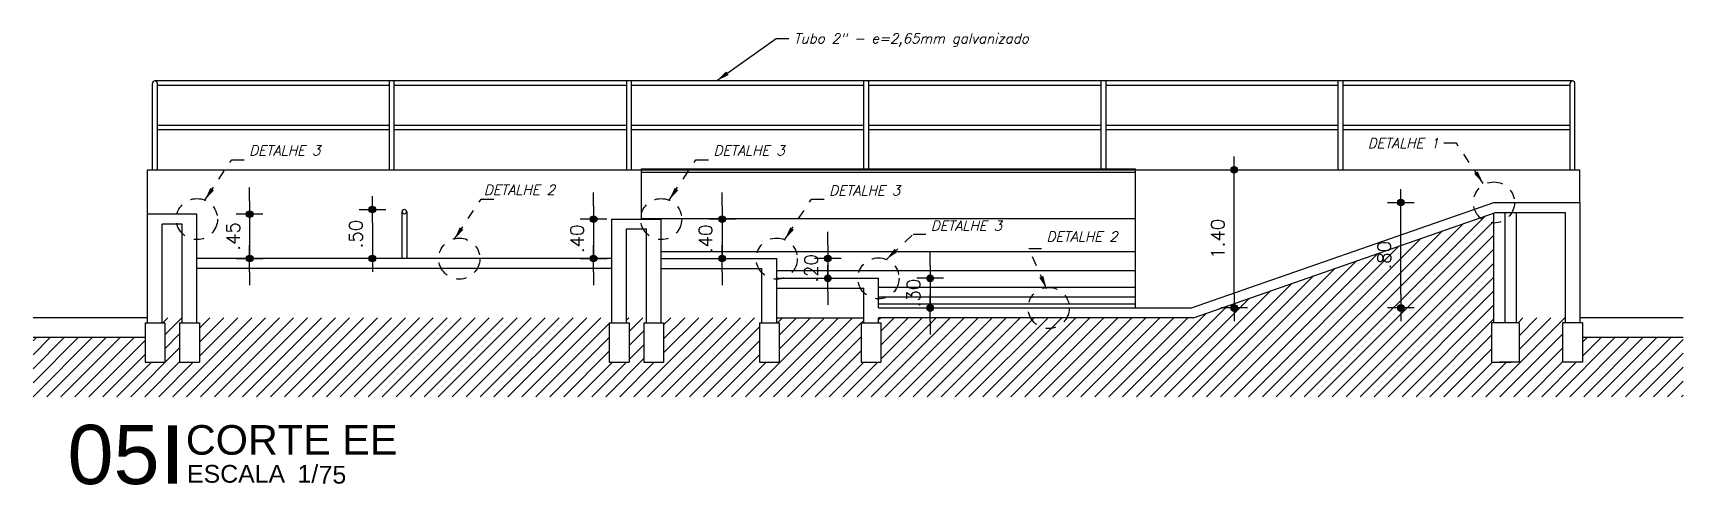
# Model space of a CAD drawing. Header units: millimetres. Extents: x 482 to 600, y -218 to -108.
# Drawn here: x 529.14 to 545.84, y -216.46 to -211.85 of the extents above; entities that cross this region are included whole.
import ezdxf
from ezdxf.enums import TextEntityAlignment as Align

# ---------------------------------------------------------------- set-up
doc = ezdxf.new("R2010")
doc.units = ezdxf.units.MM
doc.header["$LTSCALE"] = 2.5
doc.linetypes.add('DASHDOT2', pattern=[0.5, 0.25, -0.125, 0, -0.125])
for name, color, linetype in [('AN_INDICAÇAO', 2, 'Continuous'), ('COTAS', 1, 'Continuous'), ('ESTMETÄLICA', 1, 'Continuous'), ('HACHURA', 254, 'Continuous'), ('INDICAÇÃO', 1, 'Continuous'), ('PAREDE', 4, 'Continuous'), ('TXAMB', 2, 'Continuous'), ('VISTA', 1, 'Continuous')]:
    doc.layers.add(name, color=color, linetype=linetype)
doc.styles.add('ARIAL', font='arial.ttf')
doc.styles.add('ARIAL 02', font='sanss___.ttf', dxfattribs={"height": 2})
doc.styles.add('COTA75', font='ROMANS.SHX')
doc.styles.add('ROMANS', font='romans', dxfattribs={"oblique": 15})
doc.dimstyles.new('COTA75', dxfattribs={"dimtxt": 0.135, "dimasz": 0.135, "dimexe": 0.05, "dimexo": 0.95, "dimgap": 0.1, "dimtad": 1, "dimzin": 4, "dimdsep": 46, "dimtxsty": 'COTA75', "dimblk": 'bola', "dimcen": -0.1, "dimdle": 0.05, "dimse1": 1, "dimse2": 1, "dimclrd": 256, "dimclre": 256, "dimclrt": 2, "dimadec": 0, "dimazin": 0, "dimtfac": 1, "dimtix": 1, "dimtmove": 2, "dimatfit": 3, "dimfxl": 1, "dimtvp": 0.833333, "dimtolj": 1, "dimtzin": 4, "dimarcsym": 0})
doc.dimstyles.new('COTA75$0', dxfattribs={"dimtxt": 0.135, "dimasz": 0.135, "dimexe": 0.05, "dimexo": 0.95, "dimgap": 0.1, "dimtad": 1, "dimzin": 4, "dimdsep": 46, "dimtxsty": 'COTA75', "dimblk": 'bola', "dimcen": -0.1, "dimdle": 0.05, "dimse1": 1, "dimse2": 1, "dimclrd": 256, "dimclre": 256, "dimclrt": 2, "dimadec": 0, "dimazin": 0, "dimtfac": 1, "dimtix": 1, "dimtmove": 2, "dimatfit": 3, "dimfxl": 1, "dimtvp": 0.833333, "dimtolj": 1, "dimtzin": 4, "dimarcsym": 0})

msp = doc.modelspace()

# ---------------------------------------------------------------- texts
at = {"layer": 'TXAMB', "color": 2, "char_height": 0.1, "style": 'ROMANS'}
for s, insert, attachment_point in [('Tubo 2" - e=2,65mm galvanizado', (536.838, -211.858), 1), ('DETALHE 1', (543.367, -212.92), 3), ('DETALHE 3', (531.325, -212.993), 1), ('DETALHE 3', (536.025, -212.994), 1), ('DETALHE 2', (533.701, -213.393), 1), ('DETALHE 3', (537.195, -213.399), 1), ('DETALHE 3', (538.225, -213.756), 1), ('DETALHE 2', (539.395, -213.866), 1)]:
    msp.add_mtext(s, dxfattribs=dict(at, insert=insert, attachment_point=attachment_point))

# ---------------------------------------------------------------- blocks, each defined once
blk = doc.blocks.new('bola')
blk.add_hatch(color=0).paths.add_polyline_path([(-0.25, 0, 1), (0.25, 0, 1)])
at = {"color": 0}
for p, q in [((-1, 0), (-0.25, 0)), ((0, 1), (0, 0.25)), ((0.25, 0), (1, 0)), ((0, -0.25), (0, -1))]:
    blk.add_line(p, q, dxfattribs=at)
blk.add_circle((0, 0), 0.25, dxfattribs=at)
blk = doc.blocks.new('*D103')
at = {"layer": 'COTAS', "lineweight": -2}
for p, q in [((531.329, -213.554), (531.329, -213.419)), ((531.329, -213.689), (531.329, -214.139)), ((531.329, -214.274), (531.329, -214.409))]:
    blk.add_line(p, q, dxfattribs=at)
at = {"layer": 'DEFPOINTS', "color": 0}
for p in [(530.795, -213.689), (530.795, -214.139), (531.329, -214.139)]:
    blk.add_point(p, dxfattribs=at)
at = {"layer": 'COTAS', "lineweight": -2, "xscale": 0.135, "yscale": 0.135, "zscale": 0.135}
for p, rotation in [((531.329, -213.689), 270), ((531.329, -214.139), 90)]:
    blk.add_blockref('bola', p, dxfattribs=dict(at, rotation=rotation))
at = {"layer": 'COTAS', "color": 2, "insert": (531.161, -213.914), "char_height": 0.135, "attachment_point": 5, "rotation": 90, "style": 'COTA75'}
blk.add_mtext('\\A1;.45', dxfattribs=at)
blk = doc.blocks.new('*D104')
at = {"layer": 'COTAS', "lineweight": -2}
for p, q in [((534.811, -213.604), (534.811, -213.469)), ((534.811, -213.739), (534.811, -214.139)), ((534.811, -214.274), (534.811, -214.409))]:
    blk.add_line(p, q, dxfattribs=at)
at = {"layer": 'DEFPOINTS', "color": 0}
for p in [(535.105, -213.739), (534.811, -214.139), (535.105, -214.139)]:
    blk.add_point(p, dxfattribs=at)
at = {"layer": 'COTAS', "lineweight": -2, "xscale": 0.135, "yscale": 0.135, "zscale": 0.135}
for p, rotation in [((534.811, -213.739), 270), ((534.811, -214.139), 90)]:
    blk.add_blockref('bola', p, dxfattribs=dict(at, rotation=rotation))
at = {"layer": 'COTAS', "color": 2, "insert": (534.643, -213.939), "char_height": 0.135, "attachment_point": 5, "rotation": 90, "style": 'COTA75'}
blk.add_mtext('\\A1;.40', dxfattribs=at)
blk = doc.blocks.new('*D105')
at = {"layer": 'COTAS', "lineweight": -2}
blk.add_line((532.571, -213.777), (532.571, -214.004), dxfattribs=at)
at = {"layer": 'DEFPOINTS', "color": 0}
for p in [(532.893, -213.642), (532.571, -214.139), (532.893, -214.139)]:
    blk.add_point(p, dxfattribs=at)
at = {"layer": 'COTAS', "lineweight": -2, "xscale": 0.135, "yscale": 0.135, "zscale": 0.135}
for p, rotation in [((532.571, -213.642), 90), ((532.571, -214.139), 270)]:
    blk.add_blockref('bola', p, dxfattribs=dict(at, rotation=rotation))
at = {"layer": 'COTAS', "color": 2, "insert": (532.404, -213.89), "char_height": 0.135, "attachment_point": 5, "rotation": 90, "style": 'COTA75'}
blk.add_mtext('\\A1;.50', dxfattribs=at)
blk = doc.blocks.new('*D106')
at = {"layer": 'COTAS', "lineweight": -2}
for p, q in [((537.181, -214.004), (537.181, -213.869)), ((537.181, -214.139), (537.181, -214.339)), ((537.181, -214.474), (537.181, -214.609))]:
    blk.add_line(p, q, dxfattribs=at)
at = {"layer": 'DEFPOINTS', "color": 0}
for p in [(536.665, -214.139), (536.665, -214.339), (537.181, -214.339)]:
    blk.add_point(p, dxfattribs=at)
at = {"layer": 'COTAS', "lineweight": -2, "xscale": 0.135, "yscale": 0.135, "zscale": 0.135}
for p, rotation in [((537.181, -214.139), 270), ((537.181, -214.339), 90)]:
    blk.add_blockref('bola', p, dxfattribs=dict(at, rotation=rotation))
at = {"layer": 'COTAS', "color": 2, "insert": (537.013, -214.239), "char_height": 0.135, "attachment_point": 5, "rotation": 90, "style": 'COTA75'}
blk.add_mtext('\\A1;.20', dxfattribs=at)
blk = doc.blocks.new('*D107')
at = {"layer": 'COTAS', "lineweight": -2}
for p, q in [((538.218, -214.204), (538.218, -214.069)), ((538.218, -214.339), (538.218, -214.639)), ((538.218, -214.774), (538.218, -214.909))]:
    blk.add_line(p, q, dxfattribs=at)
at = {"layer": 'DEFPOINTS', "color": 0}
for p in [(537.695, -214.339), (537.695, -214.639), (538.218, -214.639)]:
    blk.add_point(p, dxfattribs=at)
at = {"layer": 'COTAS', "lineweight": -2, "xscale": 0.135, "yscale": 0.135, "zscale": 0.135}
for p, rotation in [((538.218, -214.339), 270), ((538.218, -214.639), 90)]:
    blk.add_blockref('bola', p, dxfattribs=dict(at, rotation=rotation))
at = {"layer": 'COTAS', "color": 2, "insert": (538.05, -214.489), "char_height": 0.135, "attachment_point": 5, "rotation": 90, "style": 'COTA75'}
blk.add_mtext('\\A1;.30', dxfattribs=at)
blk = doc.blocks.new('*D108')
at = {"layer": 'COTAS', "lineweight": -2}
for p, q in [((536.112, -213.604), (536.112, -213.469)), ((536.112, -213.739), (536.112, -214.139)), ((536.112, -214.274), (536.112, -214.409))]:
    blk.add_line(p, q, dxfattribs=at)
at = {"layer": 'DEFPOINTS', "color": 0}
for p in [(535.495, -213.739), (535.495, -214.139), (536.112, -214.139)]:
    blk.add_point(p, dxfattribs=at)
at = {"layer": 'COTAS', "lineweight": -2, "xscale": 0.135, "yscale": 0.135, "zscale": 0.135}
for p, rotation in [((536.112, -213.739), 270), ((536.112, -214.139), 90)]:
    blk.add_blockref('bola', p, dxfattribs=dict(at, rotation=rotation))
at = {"layer": 'COTAS', "color": 2, "insert": (535.944, -213.939), "char_height": 0.135, "attachment_point": 5, "rotation": 90, "style": 'COTA75'}
blk.add_mtext('\\A1;.40', dxfattribs=at)
blk = doc.blocks.new('*D109')
at = {"layer": 'COTAS', "lineweight": -2}
blk.add_line((541.296, -214.504), (541.296, -213.374), dxfattribs=at)
at = {"layer": 'DEFPOINTS', "color": 0}
for p in [(540.719, -213.239), (541.296, -213.239), (540.719, -214.639)]:
    blk.add_point(p, dxfattribs=at)
at = {"layer": 'COTAS', "lineweight": -2, "xscale": 0.135, "yscale": 0.135, "zscale": 0.135}
for p, rotation in [((541.296, -213.239), 90), ((541.296, -214.639), 270)]:
    blk.add_blockref('bola', p, dxfattribs=dict(at, rotation=rotation))
at = {"layer": 'COTAS', "color": 2, "insert": (541.129, -213.939), "char_height": 0.135, "attachment_point": 5, "rotation": 90, "style": 'COTA75'}
blk.add_mtext('\\A1;1.40', dxfattribs=at)
blk = doc.blocks.new('*D110')
at = {"layer": 'COTAS', "lineweight": -2}
blk.add_line((542.982, -214.504), (542.982, -213.706), dxfattribs=at)
at = {"layer": 'DEFPOINTS', "color": 0}
for p in [(542.982, -213.571), (544.795, -213.571), (540.865, -214.639)]:
    blk.add_point(p, dxfattribs=at)
at = {"layer": 'COTAS', "lineweight": -2, "xscale": 0.135, "yscale": 0.135, "zscale": 0.135}
for p, rotation in [((542.982, -213.571), 90), ((542.982, -214.639), 270)]:
    blk.add_blockref('bola', p, dxfattribs=dict(at, rotation=rotation))
at = {"layer": 'COTAS', "color": 2, "insert": (542.815, -214.105), "char_height": 0.135, "attachment_point": 5, "rotation": 90, "style": 'COTA75'}
blk.add_mtext('\\A1;.80', dxfattribs=at)
blk = doc.blocks.new('IND_INDICAÇÃO')
at = {"color": 8}
blk.add_lwpolyline([(0.01665, 0.00794, 0.0012, 0.0012, 0), (0.01665, 0.00006, 0.0008, 0.0008, 0)], format="xyseb", dxfattribs=at)
at = {"style": 'ARIAL 02'}
for s, p in [('ESCALA', (0.01862, 0.00019)), ('1/', (0.03353, 0.00019))]:
    blk.add_text(s, height=0.0024, dxfattribs=at).set_placement(p)
at = {"style": 'ARIAL', "flags": 4}
blk.add_attdef('NUMERO', text='', height=0.008, dxfattribs=at).set_placement((0.01491, 0.004), align=Align.MIDDLE_RIGHT)
for tag, height, p in [('NOME.DO.DESENHO', 0.004, (0.01845, 0.00597)), ('ESCALA', 0.0024, (0.03637, 0.00126))]:
    blk.add_attdef(tag, text='', height=height, dxfattribs=at).set_placement(p, align=Align.MIDDLE_LEFT)

# ---------------------------------------------------------------- dimensions: what is measured, and where the dimension line sits
at = {"layer": 'COTAS'}
for base, p1, p2, picture, middle in [((541.296, -213.239), (540.719, -214.639), (540.719, -213.239), '*D109', (541.129, -213.939)), ((531.329, -214.139), (530.795, -213.689), (530.795, -214.139), '*D103', (531.161, -213.914)), ((532.571, -214.139), (532.893, -213.642), (532.893, -214.139), '*D105', (532.404, -213.89)), ((534.811, -214.139), (535.105, -213.739), (535.105, -214.139), '*D104', (534.643, -213.939)), ((536.112, -214.139), (535.495, -213.739), (535.495, -214.139), '*D108', (535.944, -213.939)), ((537.181, -214.339), (536.665, -214.139), (536.665, -214.339), '*D106', (537.013, -214.239)), ((538.218, -214.639), (537.695, -214.339), (537.695, -214.639), '*D107', (538.05, -214.489))]:
    dim = msp.add_linear_dim(base=base, p1=p1, p2=p2, angle=90, dimstyle='COTA75$0', dxfattribs=at)
    dim.commit()
    dim.dimension.update_dxf_attribs({"geometry": picture, "text_midpoint": middle})
dim = msp.add_linear_dim(base=(542.982, -213.571), p1=(540.865, -214.639), p2=(544.795, -213.571), angle=90, text='.80', dimstyle='COTA75$0', dxfattribs=at)
dim.commit()
dim.dimension.update_dxf_attribs({"geometry": '*D110', "text_midpoint": (542.815, -214.105)})

# ---------------------------------------------------------------- hatches: boundary and pattern name
at = {"layer": 'HACHURA'}
h = msp.add_hatch(dxfattribs=at)
h.set_pattern_fill('_USER', color=256, scale=0.1, angle=45, style=0, pattern_type=0)
h.set_pattern_definition([(45, (529.13583, -215.53864), (-0.0707107, 0.0707107), [])])
h.paths.add_polyline_path([(534.97, -214.739), (530.82, -214.739), (530.82, -215.539), (534.97, -215.539)])
h.paths.add_polyline_path([(530.82, -215.189), (530.62, -215.189), (530.62, -214.789), (530.645, -214.789), (530.645, -214.739), (530.445, -214.739), (530.445, -214.789), (530.47, -214.789), (530.47, -215.189), (530.27, -215.189), (530.27, -214.939), (529.136, -214.939), (529.136, -215.539), (530.82, -215.539)])
h.paths.add_polyline_path([(545.839, -214.939), (544.82, -214.939), (544.82, -215.189), (544.62, -215.189), (544.62, -214.789), (544.645, -214.789), (544.645, -214.739), (544.154, -214.739), (544.154, -214.789), (544.179, -214.789), (544.179, -215.189), (543.979, -215.189), (543.9, -215.189), (543.9, -214.789), (543.925, -214.789), (543.925, -213.677), (540.882, -214.739), (537.695, -214.739), (537.695, -214.789), (537.72, -214.789), (537.72, -215.189), (537.52, -215.189), (537.52, -214.789), (537.545, -214.789), (537.545, -214.739), (536.665, -214.739), (536.665, -214.789), (536.69, -214.789), (536.69, -215.189), (536.49, -215.189), (536.49, -214.789), (536.515, -214.789), (536.515, -214.739), (535.495, -214.739), (535.495, -214.789), (535.52, -214.789), (535.52, -215.189), (535.32, -215.189), (535.32, -214.789), (535.345, -214.789), (535.345, -214.739), (535.145, -214.739), (535.145, -214.789), (535.17, -214.789), (535.17, -215.189), (534.97, -215.189), (534.97, -215.539), (545.839, -215.539)])

# ---------------------------------------------------------------- linework, layer by layer
msp.add_line((542.351, -213.239), (542.398, -213.239))
at = {"layer": 'ESTMETÄLICA'}
for points in [[(532.87, -213.662), (532.87, -214.139)], [(532.893, -213.642), (532.881, -213.645), (532.873, -213.656), (532.873, -213.671), (532.881, -213.683), (532.893, -213.686), (532.908, -213.683), (532.917, -213.671), (532.917, -213.656), (532.908, -213.645), (532.893, -213.642)], [(532.92, -213.662), (532.92, -214.139)]]:
    msp.add_lwpolyline(points, dxfattribs=at)
at = {"layer": 'INDICAÇÃO', "color": 3, "linetype": 'DASHDOT2', "ltscale": 0.25}
for centre in [(543.925, -213.571), (530.795, -213.739), (535.495, -213.739), (533.451, -214.139), (536.665, -214.139), (537.695, -214.339), (539.418, -214.639)]:
    msp.add_circle(centre, 0.208, dxfattribs=at)
at = {"layer": 'PAREDE'}
for p, q in [((540.865, -214.639), (543.925, -213.571)), ((543.925, -213.571), (544.795, -213.571)), ((544.795, -213.571), (544.795, -214.789)), ((530.295, -214.789), (530.295, -213.689)), ((530.795, -213.689), (530.295, -213.689)), ((530.445, -214.789), (530.445, -213.789)), ((530.645, -213.789), (530.445, -213.789)), ((530.645, -214.789), (530.645, -213.789)), ((530.795, -214.789), (530.795, -213.689)), ((534.995, -214.789), (534.995, -213.739)), ((534.995, -213.739), (535.495, -213.739)), ((535.495, -214.789), (535.495, -213.739)), ((540.882, -214.739), (543.942, -213.671)), ((543.925, -214.789), (543.925, -213.677)), ((543.942, -213.671), (544.645, -213.671)), ((544.04, -214.789), (544.04, -213.671)), ((544.154, -214.789), (544.154, -213.671)), ((544.645, -213.671), (544.645, -214.789)), ((535.145, -214.789), (535.145, -213.839)), ((535.145, -213.839), (535.345, -213.839)), ((535.345, -214.789), (535.345, -213.839)), ((534.995, -214.139), (530.795, -214.139)), ((534.995, -214.239), (530.795, -214.239)), ((535.495, -214.139), (536.665, -214.139)), ((535.495, -214.239), (536.515, -214.239)), ((536.515, -214.789), (536.515, -214.239)), ((536.665, -214.789), (536.665, -214.139)), ((536.665, -214.339), (537.695, -214.339)), ((536.665, -214.439), (537.545, -214.439)), ((537.545, -214.789), (537.545, -214.439)), ((537.695, -214.639), (537.695, -214.339)), ((530.295, -214.739), (529.136, -214.739)), ((530.27, -214.789), (530.47, -214.789)), ((530.27, -214.789), (530.27, -215.189)), ((530.47, -214.789), (530.47, -215.189)), ((530.62, -214.789), (530.82, -214.789)), ((530.62, -214.789), (530.62, -215.189)), ((530.82, -214.789), (530.82, -215.189)), ((534.97, -214.789), (535.17, -214.789)), ((534.97, -214.789), (534.97, -215.189)), ((535.17, -214.789), (535.17, -215.189)), ((535.32, -214.789), (535.52, -214.789)), ((535.32, -214.789), (535.32, -215.189)), ((535.52, -214.789), (535.52, -215.189)), ((536.49, -214.789), (536.69, -214.789)), ((536.49, -214.789), (536.49, -215.189)), ((536.665, -214.739), (537.545, -214.739)), ((536.69, -214.789), (536.69, -215.189)), ((537.52, -214.789), (537.72, -214.789)), ((537.52, -214.789), (537.52, -215.189)), ((540.882, -214.739), (537.695, -214.739)), ((537.695, -214.789), (537.695, -214.739)), ((537.72, -214.789), (537.72, -215.189)), ((543.9, -214.789), (543.9, -215.189)), ((544.179, -214.789), (543.9, -214.789)), ((544.179, -214.789), (544.179, -215.189)), ((544.82, -214.789), (544.62, -214.789)), ((544.62, -214.789), (544.62, -215.189)), ((545.839, -214.739), (544.795, -214.739)), ((545.839, -214.739), (544.795, -214.739)), ((544.82, -214.789), (544.82, -215.189)), ((530.27, -214.939), (529.136, -214.939)), ((545.839, -214.939), (544.82, -214.939)), ((530.27, -215.189), (530.47, -215.189)), ((530.62, -215.189), (530.82, -215.189)), ((534.97, -215.189), (535.17, -215.189)), ((535.32, -215.189), (535.52, -215.189)), ((536.49, -215.189), (536.69, -215.189)), ((537.52, -215.189), (537.72, -215.189)), ((543.9, -215.189), (544.1, -215.189)), ((544.179, -215.189), (543.979, -215.189)), ((544.82, -215.189), (544.62, -215.189))]:
    msp.add_line(p, q, dxfattribs=at)
msp.add_lwpolyline([(537.695, -214.639), (540.865, -214.639)], dxfattribs=at)
at = {"layer": 'VISTA', "color": 8}
for p, q in [((530.345, -213.239), (530.345, -212.364)), ((530.395, -213.239), (530.395, -212.364)), ((532.743, -213.239), (532.743, -212.339)), ((532.793, -213.239), (532.793, -212.339)), ((535.146, -213.239), (535.146, -212.339)), ((535.196, -213.239), (535.196, -212.339)), ((537.546, -213.239), (537.546, -212.339)), ((537.596, -213.239), (537.596, -212.339)), ((539.949, -213.239), (539.949, -212.339)), ((539.999, -213.239), (539.999, -212.339)), ((542.349, -213.239), (542.349, -212.339)), ((542.399, -213.239), (542.399, -212.339)), ((544.695, -213.239), (544.695, -212.364)), ((544.745, -213.239), (544.745, -212.364))]:
    msp.add_line(p, q, dxfattribs=at)
for points in [[(544.72, -212.339), (530.37, -212.339)], [(532.743, -212.386), (530.395, -212.386)], [(535.146, -212.386), (532.793, -212.386)], [(537.546, -212.386), (535.196, -212.386)], [(539.949, -212.386), (537.596, -212.386)], [(542.349, -212.386), (539.999, -212.386)], [(544.695, -212.386), (542.399, -212.386)], [(532.743, -212.789), (530.395, -212.789)], [(535.146, -212.789), (532.793, -212.789)], [(537.546, -212.789), (535.196, -212.789)], [(539.949, -212.789), (537.596, -212.789)], [(542.349, -212.789), (539.999, -212.789)], [(544.695, -212.789), (542.399, -212.789)], [(532.743, -212.833), (530.395, -212.833)], [(535.146, -212.833), (532.793, -212.833)], [(537.546, -212.833), (535.196, -212.833)], [(539.949, -212.833), (537.596, -212.833)], [(542.349, -212.833), (539.999, -212.833)], [(544.695, -212.833), (542.399, -212.833)], [(536.665, -214.259), (540.295, -214.259)], [(537.695, -214.427), (540.295, -214.427)], [(537.695, -214.527), (540.295, -214.527)], [(537.695, -214.597), (540.295, -214.597)]]:
    msp.add_lwpolyline(points, dxfattribs=at)
at = {"layer": 'VISTA'}
for points in [[(530.295, -213.239), (544.795, -213.239)], [(535.295, -213.23), (540.295, -213.23)], [(535.295, -213.265), (540.295, -213.265)], [(535.295, -213.733), (540.295, -213.733)], [(535.495, -214.068), (540.295, -214.068)]]:
    msp.add_lwpolyline(points, dxfattribs=at)
at = {"layer": 'VISTA', "color": 2}
for points in [[(530.295, -213.689), (530.295, -213.689), (530.295, -213.239)], [(535.295, -213.739), (535.295, -213.23)], [(540.295, -214.639), (540.295, -213.23)], [(544.795, -213.571), (544.795, -213.239)]]:
    msp.add_lwpolyline(points, dxfattribs=at)
at = {"layer": 'VISTA', "color": 8}
for centre in [(530.37, -212.364), (544.72, -212.364)]:
    msp.add_arc(centre, 0.025, 0, 180, dxfattribs=at)

# ---------------------------------------------------------------- block references
at = {"layer": 'AN_INDICAÇAO'}
ref = msp.add_blockref('IND_INDICAÇÃO', (529.299, -216.424), dxfattribs=dict(at, xscale=75, yscale=75, zscale=75))
ref.add_attrib('NUMERO', '05', dxfattribs={"layer": '0', "height": 0.6, "style": 'ARIAL'}).set_placement((530.417, -216.124), align=Align.MIDDLE_RIGHT)
ref.add_attrib('NOME.DO.DESENHO', 'CORTE EE', dxfattribs={"layer": '0', "height": 0.3, "style": 'ARIAL'}).set_placement((530.683, -215.976), align=Align.MIDDLE_LEFT)
ref.add_attrib('ESCALA', '75', dxfattribs={"layer": '0', "height": 0.18, "style": 'ARIAL'}).set_placement((532.027, -216.329), align=Align.MIDDLE_LEFT)

msp.set_redraw_order([(e.dxf.handle, doc.entitydb.next_handle()) for e in msp.query("TEXT MTEXT ATTDEF DIMENSION ARC_DIMENSION")])  # texts and dimensions are drawn at this point

# ---------------------------------------------------------------- leaders
at = {"layer": 'INDICAÇÃO', "ltscale": 0.25}
msp.add_leader([(536.055, -212.339), (536.659, -211.908), (536.788, -211.908)], dimstyle='COTA75', dxfattribs=at)
at = {"layer": 'INDICAÇÃO', "color": 3, "linetype": 'DASHDOT2', "ltscale": 0.25}
for points in [[(543.817, -213.379), (543.545, -212.97), (543.417, -212.97)], [(530.875, -213.547), (531.147, -213.137), (531.275, -213.137)], [(535.575, -213.547), (535.847, -213.137), (535.975, -213.137)], [(533.399, -213.947), (533.671, -213.537), (533.8, -213.537)], [(536.745, -213.947), (537.017, -213.537), (537.145, -213.537)], [(537.775, -214.147), (538.047, -213.892), (538.175, -213.892)], [(539.397, -214.447), (539.217, -214.037), (539.345, -214.037)]]:
    msp.add_leader(points, dimstyle='COTA75', dxfattribs=at)

doc.saveas('drawing.dxf')
